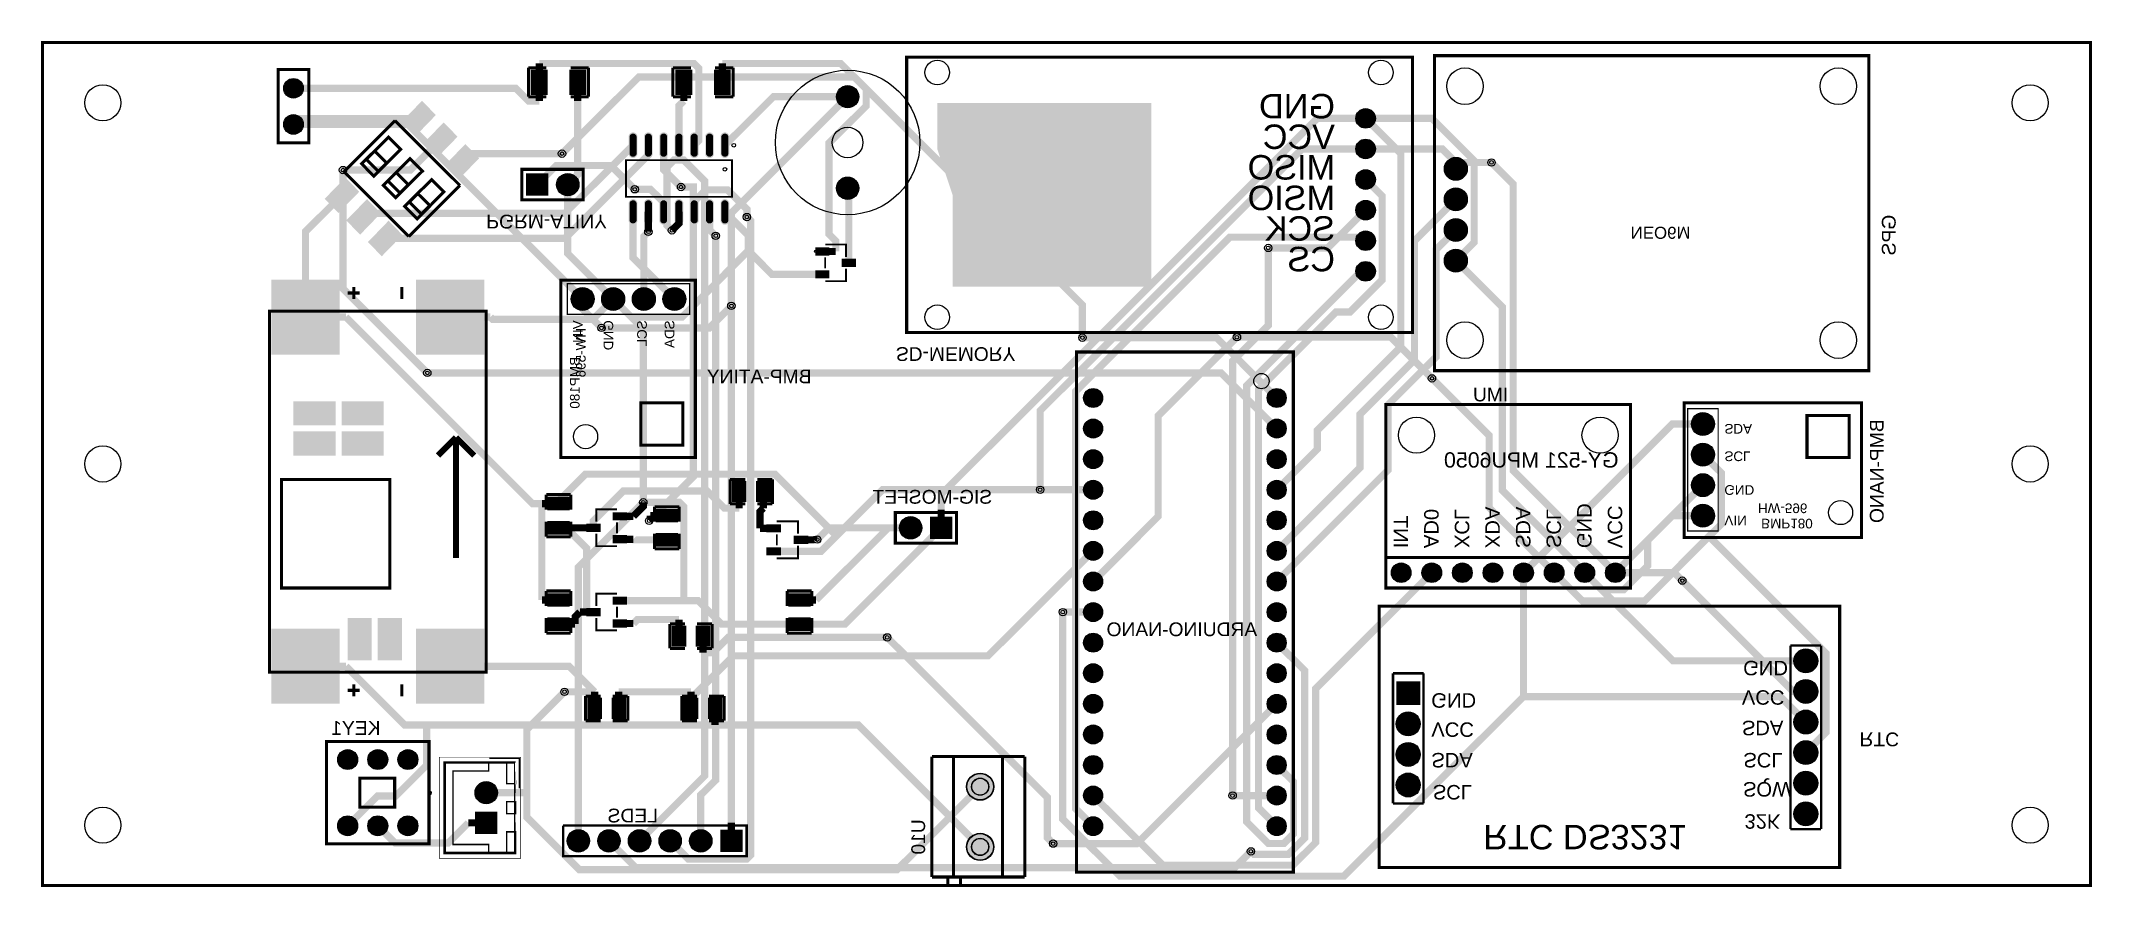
# Model space of a CAD drawing. Header units: millimetres. Extents: x 0 to 170, y 0 to 70.
import ezdxf

# ---------------------------------------------------------------- set-up
doc = ezdxf.new("R2010")
doc.units = ezdxf.units.MM
for name, color, linetype, true_color in [('BoardOutLine', 7, 'Continuous', 0xff00ff), ('BottomLayer', 7, 'Continuous', 0x0000ff), ('BottomSilkLayer', 7, 'Continuous', 0x66cc33), ('Document', 7, 'Continuous', 0xffffff), ('Hole', 7, 'Continuous', 0x222222), ('Mechanical', 7, 'Continuous', 0xf022f0), ('Multi-Layer', 7, 'Continuous', 0xc0c0c0), ('TopLayer', 7, 'Continuous', 0xff0000), ('TopPasteMaskLayer', 7, 'Continuous', 0x808080), ('TopSilkLayer', 7, 'Continuous', 0xffcc00), ('TopSolderMaskLayer', 7, 'Continuous', 0x800080)]:
    doc.layers.add(name, color=color, linetype=linetype, true_color=true_color)
doc.styles.get("Standard").update_dxf_attribs({"font": 'arial.ttf'})

msp = doc.modelspace()

# ---------------------------------------------------------------- texts
at = {"layer": 'BottomSilkLayer', "text_generation_flag": 2}
for s, height, p in [('GND', 2.032, (107.29, 63.7)), ('VCC', 2.032, (107.29, 61.16)), ('MISO', 2.032, (107.29, 58.62)), ('MSIO', 2.032, (107.29, 56.08)), ('SCK', 2.032, (107.29, 53.54)), ('CS', 2.032, (107.29, 51)), ('BMP-ATINY', 1.143, (63.83, 41.7)), ('IMU', 1.143, (121.67, 40.2)), ('GY-521 MPU6050', 1.27, (130.83, 34.7)), ('SIG-MOSFET', 1.143, (78.83, 31.7)), ('ARDUINO-NANO', 1.143, (100.83, 20.7)), ('KEY1', 1.143, (28.05, 12.5)), ('LEDS', 1.143, (51.08, 5.23))]:
    msp.add_text(s, height=height, dxfattribs=at).set_placement(p)
for s, height, rotation, p in [('PGRM-ATINY', 1.143, 180, (36.83, 55.7)), ('NEO6M', 1, 180, (131.83, 54.7)), ('GPS', 1.143, 90, (153.83, 55.7)), ('VIN', 0.8, 90, (44.83, 46.93)), ('HW-596', 0.8, 90, (45.08, 46.29)), ('GND', 0.8, 90, (47.37, 46.93)), ('SCL', 0.8, 90, (50.16, 46.93)), ('SDA', 0.8, 90, (52.45, 46.93)), ('SD-MEMORY', 1.143, 180, (70.83, 44.7)), ('BMP180', 0.8, 90, (44.58, 43.88)), ('SDA', 0.8, 180, (139.61, 38.32)), ('BMP-NANO', 1.143, 90, (152.83, 38.7)), ('SCL', 0.8, 180, (139.61, 36.04)), ('GND', 0.8, 180, (139.61, 33.24)), ('INT', 1.2, 270, (112.15, 28.01)), ('AD0', 1.2, 270, (114.69, 28.01)), ('XCL', 1.2, 270, (117.23, 28.01)), ('XDA', 1.2, 270, (119.77, 28.01)), ('SDA', 1.2, 270, (122.31, 28.01)), ('SCL', 1.2, 270, (124.85, 28.01)), ('GND', 1.2, 270, (127.39, 28.01)), ('VCC', 1.2, 270, (129.93, 28.01)), ('VIN', 0.8, 180, (139.61, 30.7)), ('HW-596', 0.8, 180, (142.4, 31.72)), ('BMP180', 0.8, 180, (142.66, 30.45)), ('GND', 1.199, 180, (141.17, 18.65)), ('GND', 1.199, 180, (115.28, 15.96)), ('VCC', 1.199, 180, (141.06, 16.21)), ('SDA', 1.199, 180, (141.06, 13.67)), ('VCC', 1.199, 180, (115.28, 13.54)), ('RTC', 1.143, 180, (150.83, 12.7)), ('SDA', 1.199, 180, (115.28, 11)), ('SCL', 1.199, 180, (141.18, 11)), ('SQW', 1.199, 180, (141.15, 8.58)), ('SCL', 1.199, 180, (115.4, 8.34)), ('U10', 1.143, 90, (73.26, 5.49)), ('32K', 1.199, 180, (141.28, 5.91)), ('RTC DS3231', 2.032, 180, (119.59, 5.03))]:
    msp.add_text(s, height=height, rotation=rotation, dxfattribs=at).set_placement(p)

# ---------------------------------------------------------------- hatches: boundary and pattern name
at = {"layer": 'BottomSilkLayer'}
msp.add_hatch(color=256, dxfattribs=at).paths.add_polyline_path([(74.27, 64.97), (74.27, 61.16), (75.54, 57.35), (75.54, 49.73), (92.05, 49.73), (92.05, 64.97)])
at = {"layer": 'Multi-Layer'}
for points in [[(20.07, 66.2, 1), (21.59, 66.2, 1)], [(65.93, 65.5, 1), (67.73, 65.5, 1)], [(20.07, 63.2, 1), (21.59, 63.2, 1)], [(109.07, 63.7, 1), (110.59, 63.7, 1)], [(109.07, 61.16, 1), (110.59, 61.16, 1)], [(116.42, 59.51, 1), (118.22, 59.51, 1)], [(40.16, 57.3), (41.96, 57.3), (41.96, 59.1), (40.16, 59.1)], [(42.7, 58.2, 1), (44.5, 58.2, 1)], [(65.93, 57.9, 1), (67.73, 57.9, 1)], [(109.07, 58.62, 1), (110.59, 58.62, 1)], [(109.07, 56.08, 1), (110.59, 56.08, 1)], [(116.42, 56.97, 1), (118.22, 56.97, 1)], [(116.42, 54.43, 1), (118.22, 54.43, 1)], [(109.07, 53.54, 1), (110.59, 53.54, 1)], [(116.42, 51.89, 1), (118.22, 51.89, 1)], [(109.07, 51, 1), (110.59, 51, 1)], [(43.93, 48.7, 1), (45.73, 48.7, 1)], [(46.47, 48.7, 1), (48.27, 48.7, 1)], [(49.01, 48.7, 1), (50.81, 48.7, 1)], [(51.55, 48.7, 1), (53.35, 48.7, 1)], [(86.45, 40.48, 1), (87.97, 40.48, 1)], [(101.69, 40.48, 1), (103.21, 40.48, 1)], [(136.93, 38.32, 1), (138.73, 38.32, 1)], [(86.45, 37.94, 1), (87.97, 37.94, 1)], [(101.69, 37.94, 1), (103.21, 37.94, 1)], [(86.45, 35.4, 1), (87.97, 35.4, 1)], [(101.69, 35.4, 1), (103.21, 35.4, 1)], [(136.93, 35.78, 1), (138.73, 35.78, 1)], [(136.93, 33.24, 1), (138.73, 33.24, 1)], [(86.45, 32.86, 1), (87.97, 32.86, 1)], [(101.69, 32.86, 1), (103.21, 32.86, 1)], [(86.45, 30.32, 1), (87.97, 30.32, 1)], [(101.69, 30.32, 1), (103.21, 30.32, 1)], [(136.93, 30.7, 1), (138.73, 30.7, 1)], [(71.16, 29.7, 1), (72.96, 29.7, 1)], [(75.5, 30.6), (73.7, 30.6), (73.7, 28.8), (75.5, 28.8)], [(86.45, 27.78, 1), (87.97, 27.78, 1)], [(101.69, 27.78, 1), (103.21, 27.78, 1)], [(86.45, 25.24, 1), (87.97, 25.24, 1)], [(101.69, 25.24, 1), (103.21, 25.24, 1)], [(112.02, 25.97, 1), (113.54, 25.97, 1)], [(114.56, 25.97, 1), (116.08, 25.97, 1)], [(117.1, 25.97, 1), (118.62, 25.97, 1)], [(119.64, 25.97, 1), (121.16, 25.97, 1)], [(122.18, 25.97, 1), (123.7, 25.97, 1)], [(124.72, 25.97, 1), (126.24, 25.97, 1)], [(127.26, 25.97, 1), (128.78, 25.97, 1)], [(129.8, 25.97, 1), (131.32, 25.97, 1)], [(86.45, 22.7, 1), (87.97, 22.7, 1)], [(101.69, 22.7, 1), (103.21, 22.7, 1)], [(86.45, 20.16, 1), (87.97, 20.16, 1)], [(101.69, 20.16, 1), (103.21, 20.16, 1)], [(145.43, 18.65, 1), (147.31, 18.65, 1)], [(86.45, 17.62, 1), (87.97, 17.62, 1)], [(101.69, 17.62, 1), (103.21, 17.62, 1)], [(145.43, 16.11, 1), (147.31, 16.11, 1)], [(86.45, 15.08, 1), (87.97, 15.08, 1)], [(101.69, 15.08, 1), (103.21, 15.08, 1)], [(112.43, 16.9), (112.43, 15.02), (114.31, 15.02), (114.31, 16.9)], [(112.43, 13.42, 1), (114.31, 13.42, 1)], [(145.43, 13.57, 1), (147.31, 13.57, 1)], [(86.45, 12.54, 1), (87.97, 12.54, 1)], [(101.69, 12.54, 1), (103.21, 12.54, 1)], [(145.43, 11.03, 1), (147.31, 11.03, 1)], [(24.53, 10.45, 1), (26.13, 10.45, 1)], [(27.03, 10.45, 1), (28.63, 10.45, 1)], [(29.53, 10.45, 1), (31.13, 10.45, 1)], [(86.45, 10, 1), (87.97, 10, 1)], [(101.69, 10, 1), (103.21, 10, 1)], [(112.43, 10.88, 1), (114.31, 10.88, 1)], [(35.96, 7.7, 1), (37.71, 7.7, 1)], [(76.73, 8.2, 1), (78.93, 8.2, 1)], [(112.43, 8.34, 1), (114.31, 8.34, 1)], [(145.43, 8.49, 1), (147.31, 8.49, 1)], [(86.45, 7.46, 1), (87.97, 7.46, 1)], [(101.69, 7.46, 1), (103.21, 7.46, 1)], [(145.43, 5.95, 1), (147.31, 5.95, 1)], [(24.53, 4.95, 1), (26.13, 4.95, 1)], [(27.03, 4.95, 1), (28.63, 4.95, 1)], [(29.53, 4.95, 1), (31.13, 4.95, 1)], [(37.71, 6.08), (37.71, 4.33), (35.96, 4.33), (35.96, 6.08)], [(86.45, 4.92, 1), (87.97, 4.92, 1)], [(101.69, 4.92, 1), (103.21, 4.92, 1)], [(43.58, 3.7, 1), (45.38, 3.7, 1)], [(46.12, 3.7, 1), (47.92, 3.7, 1)], [(48.66, 3.7, 1), (50.46, 3.7, 1)], [(51.2, 3.7, 1), (53, 3.7, 1)], [(53.74, 3.7, 1), (55.54, 3.7, 1)], [(58.08, 4.6), (56.28, 4.6), (56.28, 2.8), (58.08, 2.8)], [(76.73, 3.2, 1), (78.93, 3.2, 1)]]:
    msp.add_hatch(color=256, dxfattribs=at).paths.add_polyline_path(points)
at = {"layer": 'TopLayer'}
for points in [[(41.83, 65.75), (40.63, 65.75), (40.63, 67.65), (41.83, 67.65)], [(45.03, 65.75), (43.83, 65.75), (43.83, 67.65), (45.03, 67.65)], [(52.63, 67.65), (53.83, 67.65), (53.83, 65.75), (52.63, 65.75)], [(55.83, 67.65), (57.03, 67.65), (57.03, 65.75), (55.83, 65.75)], [(29.87, 63.41), (31.49, 65.03), (32.56, 63.95), (30.95, 62.33)], [(31.67, 61.62), (33.28, 63.23), (34.36, 62.16), (32.74, 60.54)], [(33.46, 59.82), (35.08, 61.44), (36.16, 60.36), (34.54, 58.74)], [(49.31, 60.74, -0.785398), (48.73, 60.74), (48.73, 62.21, -0.785398), (49.31, 62.21)], [(50.58, 60.74, -0.785398), (50, 60.74), (50, 62.21, -0.785398), (50.58, 62.21)], [(51.85, 60.74, -0.785398), (51.27, 60.74), (51.27, 62.21, -0.785398), (51.85, 62.21)], [(53.12, 60.74, -0.785398), (52.54, 60.74), (52.54, 62.21, -0.785398), (53.12, 62.21)], [(54.39, 60.74, -0.785398), (53.81, 60.74), (53.81, 62.21, -0.785398), (54.39, 62.21)], [(55.66, 60.74, -0.785398), (55.08, 60.74), (55.08, 62.21, -0.785398), (55.66, 62.21)], [(56.93, 60.74, -0.785398), (56.35, 60.74), (56.35, 62.21, -0.785398), (56.93, 62.21)], [(23.51, 57.05), (25.12, 58.67), (26.2, 57.59), (24.58, 55.97)], [(25.3, 55.25), (26.92, 56.87), (28, 55.79), (26.38, 54.17)], [(49.31, 55.2, -0.785398), (48.73, 55.2), (48.73, 56.67, -0.785398), (49.31, 56.67)], [(50.58, 55.2, -0.785398), (50, 55.2), (50, 56.67, -0.785398), (50.58, 56.67)], [(51.85, 55.2, -0.785398), (51.27, 55.2), (51.27, 56.67, -0.785398), (51.85, 56.67)], [(53.12, 55.2, -0.785398), (52.54, 55.2), (52.54, 56.67, -0.785398), (53.12, 56.67)], [(54.39, 55.2, -0.785398), (53.81, 55.2), (53.81, 56.67, -0.785398), (54.39, 56.67)], [(55.66, 55.2, -0.785398), (55.08, 55.2), (55.08, 56.67, -0.785398), (55.66, 56.67)], [(56.93, 55.2, -0.785398), (56.35, 55.2), (56.35, 56.67, -0.785398), (56.93, 56.67)], [(27.1, 53.46), (28.71, 55.07), (29.79, 54), (28.18, 52.38)], [(64.21, 52.92), (64.21, 52.39), (65.25, 52.39), (65.25, 52.92)], [(66.41, 51.97), (66.41, 51.44), (67.45, 51.44), (67.45, 51.97)], [(19.08, 44.2), (19.08, 50.2), (24.58, 50.2), (24.58, 44.2)], [(31.08, 44.2), (31.08, 50.2), (36.58, 50.2), (36.58, 44.2)], [(64.21, 51.02), (64.21, 50.49), (65.25, 50.49), (65.25, 51.02)], [(58.33, 31.93), (57.33, 31.93), (57.33, 33.48), (58.33, 33.48)], [(60.33, 31.93), (59.33, 31.93), (59.33, 33.48), (60.33, 33.48)], [(42.06, 31.2), (42.06, 32.2), (43.61, 32.2), (43.61, 31.2)], [(48.45, 30.39), (48.45, 30.92), (47.41, 30.92), (47.41, 30.39)], [(52.61, 31.2), (52.61, 30.2), (51.06, 30.2), (51.06, 31.2)], [(42.06, 29.2), (42.06, 30.2), (43.61, 30.2), (43.61, 29.2)], [(46.25, 29.44), (46.25, 29.97), (45.21, 29.97), (45.21, 29.44)], [(48.45, 28.49), (48.45, 29.02), (47.41, 29.02), (47.41, 28.49)], [(52.61, 29.2), (52.61, 28.2), (51.06, 28.2), (51.06, 29.2)], [(60.16, 29.92), (60.16, 29.39), (61.23, 29.39), (61.23, 29.92)], [(62.43, 28.97), (62.43, 28.44), (63.5, 28.44), (63.5, 28.97)], [(60.16, 28.02), (60.16, 27.49), (61.23, 27.49), (61.23, 28.02)], [(42.06, 23.2), (42.06, 24.2), (43.61, 24.2), (43.61, 23.2)], [(48.45, 23.39), (48.45, 23.92), (47.41, 23.92), (47.41, 23.39)], [(62.06, 23.2), (62.06, 24.2), (63.61, 24.2), (63.61, 23.2)], [(42.06, 21.2), (42.06, 22.2), (43.61, 22.2), (43.61, 21.2)], [(46.25, 22.44), (46.25, 22.97), (45.21, 22.97), (45.21, 22.44)], [(62.06, 21.2), (62.06, 22.2), (63.61, 22.2), (63.61, 21.2)], [(19.08, 15.2), (19.08, 21.2), (24.58, 21.2), (24.58, 15.2)], [(31.08, 15.2), (31.08, 21.2), (36.58, 21.2), (36.58, 15.2)], [(48.45, 21.49), (48.45, 22.02), (47.41, 22.02), (47.41, 21.49)], [(53.33, 19.93), (52.33, 19.93), (52.33, 21.48), (53.33, 21.48)], [(55.33, 19.93), (54.33, 19.93), (54.33, 21.48), (55.33, 21.48)], [(45.33, 15.48), (46.33, 15.48), (46.33, 13.93), (45.33, 13.93)], [(47.33, 15.48), (48.33, 15.48), (48.33, 13.93), (47.33, 13.93)], [(53.33, 15.48), (54.33, 15.48), (54.33, 13.93), (53.33, 13.93)], [(55.33, 15.48), (56.33, 15.48), (56.33, 13.93), (55.33, 13.93)]]:
    msp.add_hatch(color=256, dxfattribs=at).paths.add_polyline_path(points)
at = {"layer": 'TopPasteMaskLayer'}
for points in [[(20.07, 66.2, 1), (21.59, 66.2, 1)], [(41.83, 65.75), (40.63, 65.75), (40.63, 67.65), (41.83, 67.65)], [(45.03, 65.75), (43.83, 65.75), (43.83, 67.65), (45.03, 67.65)], [(52.63, 67.65), (53.83, 67.65), (53.83, 65.75), (52.63, 65.75)], [(55.83, 67.65), (57.03, 67.65), (57.03, 65.75), (55.83, 65.75)], [(65.93, 65.5, 1), (67.73, 65.5, 1)], [(29.87, 63.41), (31.49, 65.03), (32.56, 63.95), (30.95, 62.33)], [(20.07, 63.2, 1), (21.59, 63.2, 1)], [(31.67, 61.62), (33.28, 63.23), (34.36, 62.16), (32.74, 60.54)], [(109.07, 63.7, 1), (110.59, 63.7, 1)], [(33.46, 59.82), (35.08, 61.44), (36.16, 60.36), (34.54, 58.74)], [(49.31, 60.74, -0.785398), (48.73, 60.74), (48.73, 62.21, -0.785398), (49.31, 62.21)], [(50.58, 60.74, -0.785398), (50, 60.74), (50, 62.21, -0.785398), (50.58, 62.21)], [(51.85, 60.74, -0.785398), (51.27, 60.74), (51.27, 62.21, -0.785398), (51.85, 62.21)], [(53.12, 60.74, -0.785398), (52.54, 60.74), (52.54, 62.21, -0.785398), (53.12, 62.21)], [(54.39, 60.74, -0.785398), (53.81, 60.74), (53.81, 62.21, -0.785398), (54.39, 62.21)], [(55.66, 60.74, -0.785398), (55.08, 60.74), (55.08, 62.21, -0.785398), (55.66, 62.21)], [(56.93, 60.74, -0.785398), (56.35, 60.74), (56.35, 62.21, -0.785398), (56.93, 62.21)], [(109.07, 61.16, 1), (110.59, 61.16, 1)], [(116.42, 59.51, 1), (118.22, 59.51, 1)], [(23.51, 57.05), (25.12, 58.67), (26.2, 57.59), (24.58, 55.97)], [(40.16, 57.3), (41.96, 57.3), (41.96, 59.1), (40.16, 59.1)], [(42.7, 58.2, 1), (44.5, 58.2, 1)], [(65.93, 57.9, 1), (67.73, 57.9, 1)], [(109.07, 58.62, 1), (110.59, 58.62, 1)], [(25.3, 55.25), (26.92, 56.87), (28, 55.79), (26.38, 54.17)], [(49.31, 55.2, -0.785398), (48.73, 55.2), (48.73, 56.67, -0.785398), (49.31, 56.67)], [(50.58, 55.2, -0.785398), (50, 55.2), (50, 56.67, -0.785398), (50.58, 56.67)], [(51.85, 55.2, -0.785398), (51.27, 55.2), (51.27, 56.67, -0.785398), (51.85, 56.67)], [(53.12, 55.2, -0.785398), (52.54, 55.2), (52.54, 56.67, -0.785398), (53.12, 56.67)], [(54.39, 55.2, -0.785398), (53.81, 55.2), (53.81, 56.67, -0.785398), (54.39, 56.67)], [(55.66, 55.2, -0.785398), (55.08, 55.2), (55.08, 56.67, -0.785398), (55.66, 56.67)], [(56.93, 55.2, -0.785398), (56.35, 55.2), (56.35, 56.67, -0.785398), (56.93, 56.67)], [(109.07, 56.08, 1), (110.59, 56.08, 1)], [(116.42, 56.97, 1), (118.22, 56.97, 1)], [(27.1, 53.46), (28.71, 55.07), (29.79, 54), (28.18, 52.38)], [(116.42, 54.43, 1), (118.22, 54.43, 1)], [(64.21, 52.92), (64.21, 52.39), (65.25, 52.39), (65.25, 52.92)], [(109.07, 53.54, 1), (110.59, 53.54, 1)], [(116.42, 51.89, 1), (118.22, 51.89, 1)], [(66.41, 51.97), (66.41, 51.44), (67.45, 51.44), (67.45, 51.97)], [(109.07, 51, 1), (110.59, 51, 1)], [(19.08, 44.2), (19.08, 50.2), (24.58, 50.2), (24.58, 44.2)], [(31.08, 44.2), (31.08, 50.2), (36.58, 50.2), (36.58, 44.2)], [(43.93, 48.7, 1), (45.73, 48.7, 1)], [(46.47, 48.7, 1), (48.27, 48.7, 1)], [(49.01, 48.7, 1), (50.81, 48.7, 1)], [(51.55, 48.7, 1), (53.35, 48.7, 1)], [(64.21, 51.02), (64.21, 50.49), (65.25, 50.49), (65.25, 51.02)], [(86.45, 40.48, 1), (87.97, 40.48, 1)], [(101.69, 40.48, 1), (103.21, 40.48, 1)], [(136.93, 38.32, 1), (138.73, 38.32, 1)], [(86.45, 37.94, 1), (87.97, 37.94, 1)], [(101.69, 37.94, 1), (103.21, 37.94, 1)], [(86.45, 35.4, 1), (87.97, 35.4, 1)], [(101.69, 35.4, 1), (103.21, 35.4, 1)], [(136.93, 35.78, 1), (138.73, 35.78, 1)], [(136.93, 33.24, 1), (138.73, 33.24, 1)], [(58.33, 31.93), (57.33, 31.93), (57.33, 33.48), (58.33, 33.48)], [(60.33, 31.93), (59.33, 31.93), (59.33, 33.48), (60.33, 33.48)], [(86.45, 32.86, 1), (87.97, 32.86, 1)], [(101.69, 32.86, 1), (103.21, 32.86, 1)], [(42.06, 31.2), (42.06, 32.2), (43.61, 32.2), (43.61, 31.2)], [(48.45, 30.39), (48.45, 30.92), (47.41, 30.92), (47.41, 30.39)], [(52.61, 31.2), (52.61, 30.2), (51.06, 30.2), (51.06, 31.2)], [(86.45, 30.32, 1), (87.97, 30.32, 1)], [(101.69, 30.32, 1), (103.21, 30.32, 1)], [(136.93, 30.7, 1), (138.73, 30.7, 1)], [(42.06, 29.2), (42.06, 30.2), (43.61, 30.2), (43.61, 29.2)], [(46.25, 29.44), (46.25, 29.97), (45.21, 29.97), (45.21, 29.44)], [(48.45, 28.49), (48.45, 29.02), (47.41, 29.02), (47.41, 28.49)], [(52.61, 29.2), (52.61, 28.2), (51.06, 28.2), (51.06, 29.2)], [(60.16, 29.92), (60.16, 29.39), (61.23, 29.39), (61.23, 29.92)], [(62.43, 28.97), (62.43, 28.44), (63.5, 28.44), (63.5, 28.97)], [(71.16, 29.7, 1), (72.96, 29.7, 1)], [(75.5, 30.6), (73.7, 30.6), (73.7, 28.8), (75.5, 28.8)], [(60.16, 28.02), (60.16, 27.49), (61.23, 27.49), (61.23, 28.02)], [(86.45, 27.78, 1), (87.97, 27.78, 1)], [(101.69, 27.78, 1), (103.21, 27.78, 1)], [(86.45, 25.24, 1), (87.97, 25.24, 1)], [(101.69, 25.24, 1), (103.21, 25.24, 1)], [(112.02, 25.97, 1), (113.54, 25.97, 1)], [(114.56, 25.97, 1), (116.08, 25.97, 1)], [(117.1, 25.97, 1), (118.62, 25.97, 1)], [(119.64, 25.97, 1), (121.16, 25.97, 1)], [(122.18, 25.97, 1), (123.7, 25.97, 1)], [(124.72, 25.97, 1), (126.24, 25.97, 1)], [(127.26, 25.97, 1), (128.78, 25.97, 1)], [(129.8, 25.97, 1), (131.32, 25.97, 1)], [(42.06, 23.2), (42.06, 24.2), (43.61, 24.2), (43.61, 23.2)], [(48.45, 23.39), (48.45, 23.92), (47.41, 23.92), (47.41, 23.39)], [(62.06, 23.2), (62.06, 24.2), (63.61, 24.2), (63.61, 23.2)], [(42.06, 21.2), (42.06, 22.2), (43.61, 22.2), (43.61, 21.2)], [(46.25, 22.44), (46.25, 22.97), (45.21, 22.97), (45.21, 22.44)], [(62.06, 21.2), (62.06, 22.2), (63.61, 22.2), (63.61, 21.2)], [(86.45, 22.7, 1), (87.97, 22.7, 1)], [(101.69, 22.7, 1), (103.21, 22.7, 1)], [(19.08, 15.2), (19.08, 21.2), (24.58, 21.2), (24.58, 15.2)], [(31.08, 15.2), (31.08, 21.2), (36.58, 21.2), (36.58, 15.2)], [(48.45, 21.49), (48.45, 22.02), (47.41, 22.02), (47.41, 21.49)], [(53.33, 19.93), (52.33, 19.93), (52.33, 21.48), (53.33, 21.48)], [(55.33, 19.93), (54.33, 19.93), (54.33, 21.48), (55.33, 21.48)], [(86.45, 20.16, 1), (87.97, 20.16, 1)], [(101.69, 20.16, 1), (103.21, 20.16, 1)], [(145.43, 18.65, 1), (147.31, 18.65, 1)], [(86.45, 17.62, 1), (87.97, 17.62, 1)], [(101.69, 17.62, 1), (103.21, 17.62, 1)], [(145.43, 16.11, 1), (147.31, 16.11, 1)], [(45.33, 15.48), (46.33, 15.48), (46.33, 13.93), (45.33, 13.93)], [(47.33, 15.48), (48.33, 15.48), (48.33, 13.93), (47.33, 13.93)], [(53.33, 15.48), (54.33, 15.48), (54.33, 13.93), (53.33, 13.93)], [(55.33, 15.48), (56.33, 15.48), (56.33, 13.93), (55.33, 13.93)], [(86.45, 15.08, 1), (87.97, 15.08, 1)], [(101.69, 15.08, 1), (103.21, 15.08, 1)], [(112.43, 16.9), (112.43, 15.02), (114.31, 15.02), (114.31, 16.9)], [(112.43, 13.42, 1), (114.31, 13.42, 1)], [(145.43, 13.57, 1), (147.31, 13.57, 1)], [(86.45, 12.54, 1), (87.97, 12.54, 1)], [(101.69, 12.54, 1), (103.21, 12.54, 1)], [(145.43, 11.03, 1), (147.31, 11.03, 1)], [(24.53, 10.45, 1), (26.13, 10.45, 1)], [(27.03, 10.45, 1), (28.63, 10.45, 1)], [(29.53, 10.45, 1), (31.13, 10.45, 1)], [(86.45, 10, 1), (87.97, 10, 1)], [(101.69, 10, 1), (103.21, 10, 1)], [(112.43, 10.88, 1), (114.31, 10.88, 1)], [(35.96, 7.7, 1), (37.71, 7.7, 1)], [(76.73, 8.2, 1), (78.93, 8.2, 1)], [(112.43, 8.34, 1), (114.31, 8.34, 1)], [(145.43, 8.49, 1), (147.31, 8.49, 1)], [(86.45, 7.46, 1), (87.97, 7.46, 1)], [(101.69, 7.46, 1), (103.21, 7.46, 1)], [(145.43, 5.95, 1), (147.31, 5.95, 1)], [(24.53, 4.95, 1), (26.13, 4.95, 1)], [(27.03, 4.95, 1), (28.63, 4.95, 1)], [(29.53, 4.95, 1), (31.13, 4.95, 1)], [(37.71, 6.08), (37.71, 4.33), (35.96, 4.33), (35.96, 6.08)], [(86.45, 4.92, 1), (87.97, 4.92, 1)], [(101.69, 4.92, 1), (103.21, 4.92, 1)], [(43.58, 3.7, 1), (45.38, 3.7, 1)], [(46.12, 3.7, 1), (47.92, 3.7, 1)], [(48.66, 3.7, 1), (50.46, 3.7, 1)], [(51.2, 3.7, 1), (53, 3.7, 1)], [(53.74, 3.7, 1), (55.54, 3.7, 1)], [(58.08, 4.6), (56.28, 4.6), (56.28, 2.8), (58.08, 2.8)], [(76.73, 3.2, 1), (78.93, 3.2, 1)]]:
    msp.add_hatch(color=256, dxfattribs=at).paths.add_polyline_path(points)
at = {"layer": 'TopSilkLayer'}
for points in [[(20.83, 38.2), (20.83, 40.2), (24.33, 40.2), (24.33, 38.2)], [(24.83, 38.2), (24.83, 40.2), (28.33, 40.2), (28.33, 38.2)], [(20.83, 35.7), (20.83, 37.7), (24.33, 37.7), (24.33, 35.7)], [(24.83, 35.7), (24.83, 37.7), (28.33, 37.7), (28.33, 35.7)], [(25.33, 18.7), (25.33, 22.2), (27.33, 22.2), (27.33, 18.7)], [(27.83, 18.7), (27.83, 22.2), (29.83, 22.2), (29.83, 18.7)]]:
    msp.add_hatch(color=256, dxfattribs=at).paths.add_polyline_path(points)
at = {"layer": 'TopSolderMaskLayer'}
for points in [[(20.02, 66.2, 1), (21.64, 66.2, 1)], [(41.93, 65.65), (40.53, 65.65), (40.53, 67.75), (41.93, 67.75)], [(45.13, 65.65), (43.73, 65.65), (43.73, 67.75), (45.13, 67.75)], [(52.53, 67.75), (53.93, 67.75), (53.93, 65.65), (52.53, 65.65)], [(55.73, 67.75), (57.13, 67.75), (57.13, 65.65), (55.73, 65.65)], [(65.91, 65.5, 1), (67.76, 65.5, 1)], [(29.78, 63.39), (31.5, 65.16), (32.65, 63.98), (30.93, 62.2)], [(20.02, 63.2, 1), (21.64, 63.2, 1)], [(31.58, 61.59), (33.3, 63.37), (34.45, 62.18), (32.73, 60.41)], [(109.02, 63.7, 1), (110.64, 63.7, 1)], [(33.37, 59.79), (35.1, 61.57), (36.24, 60.39), (34.52, 58.61)], [(49.38, 60.69, -0.785398), (48.66, 60.69), (48.66, 62.26, -0.785398), (49.38, 62.26)], [(50.65, 60.69, -0.785398), (49.93, 60.69), (49.93, 62.26, -0.785398), (50.65, 62.26)], [(51.92, 60.69, -0.785398), (51.2, 60.69), (51.2, 62.26, -0.785398), (51.92, 62.26)], [(53.19, 60.69, -0.785398), (52.47, 60.69), (52.47, 62.26, -0.785398), (53.19, 62.26)], [(54.46, 60.69, -0.785398), (53.74, 60.69), (53.74, 62.26, -0.785398), (54.46, 62.26)], [(55.73, 60.69, -0.785398), (55.01, 60.69), (55.01, 62.26, -0.785398), (55.73, 62.26)], [(57, 60.69, -0.785398), (56.28, 60.69), (56.28, 62.26, -0.785398), (57, 62.26)], [(109.02, 61.16, 1), (110.64, 61.16, 1)], [(116.37, 59.51, 1), (118.27, 59.51, 1)], [(23.42, 57.02), (25.14, 58.8), (26.29, 57.61), (24.57, 55.84)], [(40.14, 57.28), (41.99, 57.28), (41.99, 59.13), (40.14, 59.13)], [(42.68, 58.2, 1), (44.53, 58.2, 1)], [(65.91, 57.9, 1), (67.76, 57.9, 1)], [(109.02, 58.62, 1), (110.64, 58.62, 1)], [(116.37, 56.97, 1), (118.27, 56.97, 1)], [(25.21, 55.23), (26.94, 57), (28.08, 55.82), (26.36, 54.04)], [(49.38, 55.15, -0.785398), (48.66, 55.15), (48.66, 56.72, -0.785398), (49.38, 56.72)], [(50.65, 55.15, -0.785398), (49.93, 55.15), (49.93, 56.72, -0.785398), (50.65, 56.72)], [(51.92, 55.15, -0.785398), (51.2, 55.15), (51.2, 56.72, -0.785398), (51.92, 56.72)], [(53.19, 55.15, -0.785398), (52.47, 55.15), (52.47, 56.72, -0.785398), (53.19, 56.72)], [(54.46, 55.15, -0.785398), (53.74, 55.15), (53.74, 56.72, -0.785398), (54.46, 56.72)], [(55.73, 55.15, -0.785398), (55.01, 55.15), (55.01, 56.72, -0.785398), (55.73, 56.72)], [(57, 55.15, -0.785398), (56.28, 55.15), (56.28, 56.72, -0.785398), (57, 56.72)], [(109.02, 56.08, 1), (110.64, 56.08, 1)], [(27.01, 53.43), (28.73, 55.21), (29.88, 54.02), (28.16, 52.25)], [(116.37, 54.43, 1), (118.27, 54.43, 1)], [(64.14, 52.99), (64.14, 52.31), (65.32, 52.31), (65.32, 52.99)], [(109.02, 53.54, 1), (110.64, 53.54, 1)], [(116.37, 51.89, 1), (118.27, 51.89, 1)], [(64.14, 51.09), (64.14, 50.41), (65.32, 50.41), (65.32, 51.09)], [(66.34, 52.04), (66.34, 51.36), (67.53, 51.36), (67.53, 52.04)], [(109.02, 51, 1), (110.64, 51, 1)], [(18.99, 44.09), (18.99, 50.31), (24.67, 50.31), (24.67, 44.09)], [(30.99, 44.09), (30.99, 50.31), (36.67, 50.31), (36.67, 44.09)], [(43.88, 48.7, 1), (45.78, 48.7, 1)], [(46.42, 48.7, 1), (48.32, 48.7, 1)], [(48.96, 48.7, 1), (50.86, 48.7, 1)], [(51.5, 48.7, 1), (53.4, 48.7, 1)], [(86.42, 40.48, 1), (88, 40.48, 1)], [(101.66, 40.48, 1), (103.24, 40.48, 1)], [(136.88, 38.32, 1), (138.78, 38.32, 1)], [(86.42, 37.94, 1), (88, 37.94, 1)], [(101.66, 37.94, 1), (103.24, 37.94, 1)], [(86.42, 35.4, 1), (88, 35.4, 1)], [(101.66, 35.4, 1), (103.24, 35.4, 1)], [(136.88, 35.78, 1), (138.78, 35.78, 1)], [(136.88, 33.24, 1), (138.78, 33.24, 1)], [(58.43, 31.83), (57.23, 31.83), (57.23, 33.58), (58.43, 33.58)], [(60.43, 31.83), (59.23, 31.83), (59.23, 33.58), (60.43, 33.58)], [(86.42, 32.86, 1), (88, 32.86, 1)], [(101.66, 32.86, 1), (103.24, 32.86, 1)], [(41.9, 31.14), (41.9, 32.27), (43.76, 32.27), (43.76, 31.14)], [(48.53, 30.31), (48.53, 30.99), (47.34, 30.99), (47.34, 30.31)], [(52.76, 31.27), (52.76, 30.14), (50.9, 30.14), (50.9, 31.27)], [(86.42, 30.32, 1), (88, 30.32, 1)], [(101.66, 30.32, 1), (103.24, 30.32, 1)], [(136.88, 30.7, 1), (138.78, 30.7, 1)], [(41.9, 29.14), (41.9, 30.27), (43.76, 30.27), (43.76, 29.14)], [(46.32, 29.36), (46.32, 30.04), (45.14, 30.04), (45.14, 29.36)], [(48.53, 28.41), (48.53, 29.09), (47.34, 29.09), (47.34, 28.41)], [(52.76, 29.27), (52.76, 28.14), (50.9, 28.14), (50.9, 29.27)], [(60.09, 29.99), (60.09, 29.31), (61.31, 29.31), (61.31, 29.99)], [(62.36, 29.04), (62.36, 28.36), (63.58, 28.36), (63.58, 29.04)], [(71.14, 29.7, 1), (72.99, 29.7, 1)], [(75.53, 30.63), (73.68, 30.63), (73.68, 28.78), (75.53, 28.78)], [(60.09, 28.09), (60.09, 27.41), (61.31, 27.41), (61.31, 28.09)], [(86.42, 27.78, 1), (88, 27.78, 1)], [(101.66, 27.78, 1), (103.24, 27.78, 1)], [(86.42, 25.24, 1), (88, 25.24, 1)], [(101.66, 25.24, 1), (103.24, 25.24, 1)], [(111.97, 25.97, 1), (113.59, 25.97, 1)], [(114.51, 25.97, 1), (116.13, 25.97, 1)], [(117.05, 25.97, 1), (118.67, 25.97, 1)], [(119.59, 25.97, 1), (121.21, 25.97, 1)], [(122.13, 25.97, 1), (123.75, 25.97, 1)], [(124.67, 25.97, 1), (126.29, 25.97, 1)], [(127.21, 25.97, 1), (128.83, 25.97, 1)], [(129.75, 25.97, 1), (131.37, 25.97, 1)], [(41.9, 23.14), (41.9, 24.27), (43.76, 24.27), (43.76, 23.14)], [(48.53, 23.31), (48.53, 23.99), (47.34, 23.99), (47.34, 23.31)], [(61.9, 23.14), (61.9, 24.27), (63.76, 24.27), (63.76, 23.14)], [(41.9, 21.14), (41.9, 22.27), (43.76, 22.27), (43.76, 21.14)], [(46.32, 22.36), (46.32, 23.04), (45.14, 23.04), (45.14, 22.36)], [(61.9, 21.14), (61.9, 22.27), (63.76, 22.27), (63.76, 21.14)], [(86.42, 22.7, 1), (88, 22.7, 1)], [(101.66, 22.7, 1), (103.24, 22.7, 1)], [(18.99, 15.09), (18.99, 21.31), (24.67, 21.31), (24.67, 15.09)], [(30.99, 15.09), (30.99, 21.31), (36.67, 21.31), (36.67, 15.09)], [(48.53, 21.41), (48.53, 22.09), (47.34, 22.09), (47.34, 21.41)], [(53.43, 19.83), (52.23, 19.83), (52.23, 21.58), (53.43, 21.58)], [(55.43, 19.83), (54.23, 19.83), (54.23, 21.58), (55.43, 21.58)], [(86.42, 20.16, 1), (88, 20.16, 1)], [(101.66, 20.16, 1), (103.24, 20.16, 1)], [(145.38, 18.65, 1), (147.36, 18.65, 1)], [(86.42, 17.62, 1), (88, 17.62, 1)], [(101.66, 17.62, 1), (103.24, 17.62, 1)], [(145.38, 16.11, 1), (147.36, 16.11, 1)], [(45.23, 15.58), (46.43, 15.58), (46.43, 13.83), (45.23, 13.83)], [(47.23, 15.58), (48.43, 15.58), (48.43, 13.83), (47.23, 13.83)], [(53.23, 15.58), (54.43, 15.58), (54.43, 13.83), (53.23, 13.83)], [(55.23, 15.58), (56.43, 15.58), (56.43, 13.83), (55.23, 13.83)], [(86.42, 15.08, 1), (88, 15.08, 1)], [(101.66, 15.08, 1), (103.24, 15.08, 1)], [(112.38, 16.95), (112.38, 14.97), (114.36, 14.97), (114.36, 16.95)], [(112.38, 13.42, 1), (114.36, 13.42, 1)], [(145.38, 13.57, 1), (147.36, 13.57, 1)], [(86.42, 12.54, 1), (88, 12.54, 1)], [(101.66, 12.54, 1), (103.24, 12.54, 1)], [(145.38, 11.03, 1), (147.36, 11.03, 1)], [(24.51, 10.45, 1), (26.16, 10.45, 1)], [(27.01, 10.45, 1), (28.66, 10.45, 1)], [(29.5, 10.45, 1), (31.16, 10.45, 1)], [(86.42, 10, 1), (88, 10, 1)], [(101.66, 10, 1), (103.24, 10, 1)], [(112.38, 10.88, 1), (114.36, 10.88, 1)], [(35.9, 7.7, 1), (37.76, 7.7, 1)], [(76.71, 8.2, 1), (78.96, 8.2, 1)], [(112.38, 8.34, 1), (114.36, 8.34, 1)], [(145.38, 8.49, 1), (147.36, 8.49, 1)], [(86.42, 7.46, 1), (88, 7.46, 1)], [(101.66, 7.46, 1), (103.24, 7.46, 1)], [(145.38, 5.95, 1), (147.36, 5.95, 1)], [(24.51, 4.95, 1), (26.16, 4.95, 1)], [(27.01, 4.95, 1), (28.66, 4.95, 1)], [(29.5, 4.95, 1), (31.16, 4.95, 1)], [(37.76, 6.13), (37.76, 4.28), (35.9, 4.28), (35.9, 6.13)], [(86.42, 4.92, 1), (88, 4.92, 1)], [(101.66, 4.92, 1), (103.24, 4.92, 1)], [(43.56, 3.7, 1), (45.41, 3.7, 1)], [(46.1, 3.7, 1), (47.95, 3.7, 1)], [(48.64, 3.7, 1), (50.49, 3.7, 1)], [(51.18, 3.7, 1), (53.03, 3.7, 1)], [(53.72, 3.7, 1), (55.57, 3.7, 1)], [(58.11, 4.63), (56.26, 4.63), (56.26, 2.78), (58.11, 2.78)], [(76.71, 3.2, 1), (78.96, 3.2, 1)]]:
    msp.add_hatch(color=256, dxfattribs=at).paths.add_polyline_path(points)

# ---------------------------------------------------------------- linework, layer by layer
at = {"layer": 'BoardOutLine', "const_width": 0.254}
for points in [[(130, 70), (170, 70), (170, 35), (170, 0), (0, 0), (0, 70), (18, 70)], [(18, 70), (130, 70)]]:
    msp.add_lwpolyline(points, dxfattribs=at)
at = {"layer": 'BottomLayer', "const_width": 0.6}
for points in [[(43.12, 60.77), (49.49, 67.13), (67.4, 67.13), (86.32, 48.21), (86.32, 45.49)], [(57.18, 48.13), (57.18, 55.85), (66.83, 65.5)], [(44.83, 48.7), (30.33, 63.2), (20.83, 63.2)], [(109.83, 63.7), (105.82, 63.7), (74.6, 32.48), (74.6, 31.21)], [(102.45, 32.86), (105.82, 36.23), (105.82, 37.79), (112.75, 44.73), (112.75, 60.78), (109.83, 63.7)], [(117.32, 51.89), (118.84, 53.41), (118.84, 60.19), (115.33, 63.7), (109.83, 63.7)], [(109.83, 61.16), (104.56, 61.16), (82.81, 39.42), (82.81, 32.86)], [(31.94, 42.56), (24.94, 49.56), (24.94, 59.41)], [(41.06, 58.2), (42.65, 59.79), (47.18, 59.79), (49.16, 57.81)], [(52.25, 54.4), (51.84, 54.81), (51.84, 59.67), (52.41, 60.24), (53.23, 60.24), (54.97, 58.5), (54.97, 9.11), (49.56, 3.7)], [(130.56, 25.97), (122.08, 34.45), (122.08, 58.23), (120.28, 60.04)], [(43.6, 58.2), (43.6, 52.47), (47.37, 48.7)], [(53, 58), (54.02, 58), (54.02, 58), (54.02, 33.94), (50.36, 30.28)], [(109.83, 58.62), (111.2, 57.26), (111.2, 50.28), (108.53, 47.62), (107.37, 47.62), (100.94, 41.18), (100.94, 6.44), (102.45, 4.92)], [(102.45, 27.78), (109.36, 34.69), (109.36, 39.12), (113.89, 43.65), (113.89, 53.54), (117.32, 56.97)], [(49.91, 48.7), (49.91, 53.9), (50.29, 54.28)], [(52.1, 3.7), (53.6, 2.2), (58.47, 2.2), (58.79, 2.53), (58.79, 55.19), (58.47, 55.51)], [(117.32, 54.43), (115.69, 52.81), (115.69, 43.91), (111.68, 39.9), (111.68, 34.48), (102.45, 25.24)], [(54.64, 3.7), (54.64, 7.51), (55.88, 8.74), (55.88, 53.95)], [(109.83, 53.54), (109.53, 53.84), (98.57, 53.84), (85.77, 41.05), (85.77, 6.36), (87.21, 4.92)], [(101.75, 52.94), (101.75, 46.51), (98.79, 43.55), (98.79, 7.46)], [(109.83, 51), (109.45, 51), (99.95, 41.5), (99.95, 5.29), (101.76, 3.48), (103.04, 3.48), (103.84, 4.28), (103.84, 8.62), (102.45, 10)], [(128.02, 25.97), (121.18, 32.81), (121.18, 48.03), (117.32, 51.89)], [(44.83, 48.7), (44.83, 47.86), (46.4, 46.3)], [(47.37, 48.7), (49.87, 46.2), (49.87, 31.82)], [(57.18, 5.21), (57.18, 48.13)], [(87.21, 25.24), (92.61, 30.65), (92.61, 39), (99.15, 45.53)], [(125.48, 25.97), (120.09, 31.37), (120.09, 37.37), (115.34, 42.11)], [(138.34, 28.99), (139.36, 30), (139.36, 34.26), (137.83, 35.78)], [(128.02, 25.97), (129.45, 24.55), (131.25, 24.55), (133.25, 26.55), (133.25, 28.67), (137.83, 33.24)], [(44.48, 3.7), (44.48, 26.43), (49.87, 31.82)], [(74.6, 29.7), (74.6, 31.21)], [(72.06, 29.7), (65.29, 29.7), (64.31, 28.72)], [(125.48, 25.97), (126.29, 25.16), (126.29, 25.16), (127.84, 23.62), (132.98, 23.62), (138.34, 28.99)], [(138.34, 28.99), (148.04, 19.29), (148.04, 12.7), (146.37, 11.03)], [(87.21, 7.46), (93, 1.68), (103.79, 1.68), (105.68, 3.56), (105.68, 16.33), (115.32, 25.97)], [(122.94, 25.97), (122.94, 15.68)], [(146.37, 16.11), (145.32, 16.11), (136.12, 25.31)], [(122.94, 15.68), (108.02, 0.77), (89.44, 0.77), (84.69, 5.51), (84.69, 22.7)], [(83.89, 3.47), (83.41, 3.96), (83.41, 7.32), (70.12, 20.6)], [(102.45, 20.16), (104.77, 17.85), (104.77, 3.93), (103.41, 2.58), (100.56, 2.58), (100.31, 2.83)], [(40.2, 7.7), (40.2, 12.95), (43.33, 16.08)], [(146.37, 13.57), (144.26, 15.68), (122.94, 15.68)], [(36.83, 7.7), (40.2, 7.7)], [(40.2, 7.7), (40.2, 5.67), (44.57, 1.3), (70.93, 1.3), (77.83, 8.2)], [(35.35, 5.2), (33.67, 3.52), (29.27, 3.52), (27.83, 4.95)], [(36.83, 5.2), (35.35, 5.2)], [(57.18, 3.7), (57.18, 5.21)]]:
    msp.add_lwpolyline(points, dxfattribs=at)
at = {"layer": 'BottomSilkLayer'}
for points, const_width in [([(71.73, 68.78), (71.73, 45.92), (113.73, 45.92), (113.73, 68.78), (71.73, 68.78)], 0.254), ([(39.79, 56.93), (44.87, 56.93), (44.87, 59.47), (39.79, 59.47), (39.79, 56.93)], 0.254), ([(54.19, 35.53), (54.19, 50.26), (43.02, 50.26), (43.02, 35.53), (54.19, 35.53)], 0.254), ([(43.56, 49.97), (43.56, 47.43), (53.72, 47.43), (53.72, 49.97), (43.56, 49.97)], 0.1), ([(103.83, 44.3), (85.83, 44.3), (85.83, 1.1), (103.83, 1.1), (103.83, 44.3)], 0.254), ([(49.66, 40.07), (49.66, 36.57), (53.16, 36.57), (53.16, 40.07), (49.66, 40.07)], 0.254), ([(131.83, 24.7), (131.83, 39.94), (111.51, 39.94), (111.51, 24.7), (131.83, 24.7)], 0.254), ([(151, 40.07), (136.27, 40.07), (136.27, 28.89), (151, 28.89), (151, 40.07)], 0.254), ([(136.56, 29.43), (139.1, 29.43), (139.1, 39.59), (136.56, 39.59), (136.56, 29.43)], 0.1), ([(146.47, 35.53), (149.97, 35.53), (149.97, 39.03), (146.47, 39.03), (146.47, 35.53)], 0.254), ([(75.87, 30.97), (70.79, 30.97), (70.79, 28.43), (75.87, 28.43), (75.87, 30.97)], 0.254), ([(110.96, 1.48), (149.18, 1.48), (149.18, 23.2), (110.96, 23.2), (110.96, 1.48)], 0.254), ([(32.08, 11.95), (23.58, 11.95), (23.58, 3.45), (32.08, 3.45), (32.08, 11.95)], 0.254), ([(29.23, 8.9), (26.33, 8.9), (26.33, 6.5), (29.23, 6.5), (29.23, 8.9)], 0.254)]:
    msp.add_lwpolyline(points, close=True, dxfattribs=dict(at, const_width=const_width))
for points, const_width in [([(115.54, 42.75), (151.61, 42.75), (151.61, 68.91), (115.54, 68.91), (115.54, 42.75), (117.83, 42.75)], 0.254), ([(111.51, 27.24), (131.83, 27.24)], 0.254), ([(147.64, 19.92), (145.1, 19.92)], 0.201), ([(145.1, 19.92), (145.1, 4.68)], 0.201), ([(147.64, 19.92), (147.64, 4.68)], 0.201), ([(114.64, 17.61), (112.1, 17.61)], 0.201), ([(112.1, 17.61), (112.1, 6.81)], 0.201), ([(114.64, 17.61), (114.64, 6.81)], 0.201), ([(73.83, 10.7), (73.83, 0.7)], 0.254), ([(73.83, 10.7), (81.53, 10.7)], 0.254), ([(75.63, 10.7), (75.63, 0.7)], 0.254), ([(79.68, 10.7), (79.68, 0.7)], 0.254), ([(81.53, 10.7), (81.53, 0.7)], 0.254), ([(114.64, 6.81), (112.1, 6.81)], 0.201), ([(56.55, 4.97), (58.45, 4.97), (58.45, 2.43), (43.21, 2.43), (43.21, 4.97)], 0.203), ([(43.21, 4.97), (56.55, 4.97)], 0.203), ([(147.64, 4.68), (145.1, 4.68)], 0.201), ([(73.83, 0.7), (81.53, 0.7)], 0.254), ([(75.16, 0.62), (75.16, 0), (76.2, 0), (76.2, 0.62)], 0.254)]:
    msp.add_lwpolyline(points, dxfattribs=dict(at, const_width=const_width))
msp.add_circle((101.18, 41.88), 0.635, dxfattribs=at)
msp.add_arc((32.15, 7.68), 0.15, 270.7456, 89.2544, dxfattribs=at)
at = {"layer": 'Document', "const_width": 0.1}
msp.add_lwpolyline([(39.58, 8.05), (39.58, 10.55), (37.08, 10.55)], dxfattribs=at)
msp.add_lwpolyline([(39.18, 10.16), (33.43, 10.16), (33.43, 2.75), (39.18, 2.75), (39.18, 10.16)], close=True, dxfattribs=at)
at = {"layer": 'Document'}
for centre, radius in [((56.64, 62.1), 0.15), ((64.18, 52.65), 0.1), ((60.18, 29.65), 0.1), ((48.48, 28.75), 0.1), ((48.48, 21.75), 0.1)]:
    msp.add_circle(centre, radius, dxfattribs=at)
at = {"layer": 'Hole'}
for centre in [(43.12, 60.77), (120.28, 60.04), (24.94, 59.41), (49.16, 57.81), (53, 58), (52.25, 54.4), (58.47, 55.51), (50.29, 54.28), (55.88, 53.95), (101.75, 52.94), (57.18, 48.13), (46.4, 46.3), (86.32, 45.49), (99.15, 45.53), (31.94, 42.56), (115.34, 42.11), (82.81, 32.86), (49.87, 31.82), (50.36, 30.28), (64.31, 28.72), (136.12, 25.31), (84.69, 22.7), (70.12, 20.6), (43.33, 16.08), (98.79, 7.46), (83.89, 3.47), (100.31, 2.83)]:
    msp.add_circle(centre, 0.153, dxfattribs=at)
at = {"layer": 'Mechanical', "const_width": 0.05}
msp.add_lwpolyline([(39.68, 10.65), (32.93, 10.65), (32.93, 2.25), (39.68, 2.25), (39.68, 10.65)], close=True, dxfattribs=at)
at = {"layer": 'Multi-Layer'}
for points in [[(36.33, 7.7), (36.33, 7.71)], [(37.33, 7.7), (37.33, 7.71)], [(36.33, 5.2), (36.33, 5.21)], [(37.33, 5.2), (37.33, 5.21)]]:
    msp.add_lwpolyline(points, close=True, dxfattribs=at)
for centre, radius in [((74.27, 67.51), 1.02), ((111.1, 67.51), 1.02), ((5, 65), 1.5), ((20.83, 66.2), 0.762), ((20.83, 66.2), 0.457), ((66.83, 65.5), 0.9), ((118.08, 66.37), 1.52), ((149.07, 66.37), 1.52), ((165, 65), 1.5), ((66.83, 65.5), 0.5), ((20.83, 63.2), 0.762), ((20.83, 63.2), 0.457), ((109.83, 63.7), 0.762), ((109.83, 63.7), 0.457), ((109.83, 61.16), 0.762), ((109.83, 61.16), 0.457), ((24.94, 59.41), 0.305), ((43.12, 60.77), 0.305), ((117.32, 59.51), 0.9), ((117.32, 59.51), 0.457), ((120.28, 60.04), 0.305), ((41.06, 58.2), 0.6), ((43.6, 58.2), 0.9), ((43.6, 58.2), 0.6), ((49.16, 57.81), 0.305), ((53, 58), 0.305), ((66.83, 57.9), 0.9), ((66.83, 57.9), 0.5), ((109.83, 58.62), 0.762), ((109.83, 58.62), 0.457), ((109.83, 56.08), 0.762), ((109.83, 56.08), 0.457), ((117.32, 56.97), 0.9), ((117.32, 56.97), 0.457), ((50.29, 54.28), 0.305), ((52.25, 54.4), 0.305), ((58.47, 55.51), 0.305), ((117.32, 54.43), 0.9), ((117.32, 54.43), 0.457), ((55.88, 53.95), 0.305), ((101.75, 52.94), 0.305), ((109.83, 53.54), 0.762), ((109.83, 53.54), 0.457), ((117.32, 51.89), 0.9), ((109.83, 51), 0.762), ((109.83, 51), 0.457), ((117.32, 51.89), 0.457), ((44.83, 48.7), 0.9), ((47.37, 48.7), 0.9), ((49.91, 48.7), 0.9), ((52.45, 48.7), 0.9), ((44.83, 48.7), 0.6), ((47.37, 48.7), 0.6), ((49.91, 48.7), 0.6), ((52.45, 48.7), 0.6), ((57.18, 48.13), 0.305), ((74.27, 47.19), 1.02), ((111.1, 47.19), 1.02), ((46.4, 46.3), 0.305), ((118.08, 45.29), 1.52), ((149.07, 45.29), 1.52), ((86.32, 45.49), 0.305), ((99.15, 45.53), 0.305), ((31.94, 42.56), 0.305), ((87.21, 40.48), 0.762), ((87.21, 40.48), 0.457), ((102.45, 40.48), 0.762), ((102.45, 40.48), 0.457), ((115.34, 42.11), 0.305), ((137.83, 38.32), 0.9), ((45.08, 37.27), 1), ((87.21, 37.94), 0.762), ((87.21, 37.94), 0.457), ((102.45, 37.94), 0.762), ((102.45, 37.94), 0.457), ((114.05, 37.4), 1.5), ((129.29, 37.4), 1.5), ((137.83, 38.32), 0.6), ((5, 35), 1.5), ((87.21, 35.4), 0.762), ((87.21, 35.4), 0.457), ((102.45, 35.4), 0.762), ((102.45, 35.4), 0.457), ((137.83, 35.78), 0.9), ((137.83, 35.78), 0.6), ((165, 35), 1.5), ((137.83, 33.24), 0.9), ((82.81, 32.86), 0.305), ((87.21, 32.86), 0.762), ((87.21, 32.86), 0.457), ((102.45, 32.86), 0.762), ((102.45, 32.86), 0.457), ((137.83, 33.24), 0.6), ((49.87, 31.82), 0.305), ((87.21, 30.32), 0.762), ((87.21, 30.32), 0.457), ((102.45, 30.32), 0.762), ((102.45, 30.32), 0.457), ((137.83, 30.7), 0.9), ((137.83, 30.7), 0.6), ((149.26, 30.96), 1), ((50.36, 30.28), 0.305), ((64.31, 28.72), 0.305), ((72.06, 29.7), 0.9), ((72.06, 29.7), 0.6), ((74.6, 29.7), 0.6), ((87.21, 27.78), 0.762), ((87.21, 27.78), 0.457), ((102.45, 27.78), 0.762), ((102.45, 27.78), 0.457), ((87.21, 25.24), 0.762), ((87.21, 25.24), 0.457), ((102.45, 25.24), 0.762), ((102.45, 25.24), 0.457), ((112.78, 25.97), 0.762), ((112.78, 25.97), 0.457), ((115.32, 25.97), 0.762), ((115.32, 25.97), 0.457), ((117.86, 25.97), 0.762), ((117.86, 25.97), 0.457), ((120.4, 25.97), 0.762), ((120.4, 25.97), 0.457), ((122.94, 25.97), 0.762), ((122.94, 25.97), 0.457), ((125.48, 25.97), 0.762), ((125.48, 25.97), 0.457), ((128.02, 25.97), 0.762), ((128.02, 25.97), 0.457), ((130.56, 25.97), 0.762), ((130.56, 25.97), 0.457), ((136.12, 25.31), 0.305), ((84.69, 22.7), 0.305), ((87.21, 22.7), 0.762), ((87.21, 22.7), 0.457), ((102.45, 22.7), 0.762), ((102.45, 22.7), 0.457), ((70.12, 20.6), 0.305), ((87.21, 20.16), 0.762), ((87.21, 20.16), 0.457), ((102.45, 20.16), 0.762), ((102.45, 20.16), 0.457), ((146.37, 18.65), 0.94), ((146.37, 18.65), 0.508), ((87.21, 17.62), 0.762), ((87.21, 17.62), 0.457), ((102.45, 17.62), 0.762), ((102.45, 17.62), 0.457), ((146.37, 16.11), 0.94), ((43.33, 16.08), 0.305), ((87.21, 15.08), 0.762), ((87.21, 15.08), 0.457), ((102.45, 15.08), 0.762), ((102.45, 15.08), 0.457), ((113.37, 15.96), 0.508), ((146.37, 16.11), 0.508), ((113.37, 13.42), 0.94), ((113.37, 13.42), 0.508), ((146.37, 13.57), 0.94), ((146.37, 13.57), 0.508), ((87.21, 12.54), 0.762), ((87.21, 12.54), 0.457), ((102.45, 12.54), 0.762), ((102.45, 12.54), 0.457), ((146.37, 11.03), 0.94), ((25.33, 10.45), 0.8), ((25.33, 10.45), 0.5), ((27.83, 10.45), 0.8), ((27.83, 10.45), 0.5), ((30.33, 10.45), 0.8), ((30.33, 10.45), 0.5), ((87.21, 10), 0.762), ((87.21, 10), 0.457), ((102.45, 10), 0.762), ((102.45, 10), 0.457), ((113.37, 10.88), 0.94), ((113.37, 10.88), 0.508), ((146.37, 11.03), 0.508), ((36.83, 7.7), 0.875), ((77.83, 8.2), 1.1), ((77.83, 8.2), 0.7), ((113.37, 8.34), 0.94), ((113.37, 8.34), 0.508), ((146.37, 8.49), 0.94), ((146.37, 8.49), 0.508), ((87.21, 7.46), 0.762), ((87.21, 7.46), 0.457), ((98.79, 7.46), 0.305), ((102.45, 7.46), 0.762), ((102.45, 7.46), 0.457), ((146.37, 5.95), 0.94), ((5, 5), 1.5), ((25.33, 4.95), 0.8), ((25.33, 4.95), 0.5), ((27.83, 4.95), 0.8), ((27.83, 4.95), 0.5), ((30.33, 4.95), 0.8), ((30.33, 4.95), 0.5), ((87.21, 4.92), 0.762), ((87.21, 4.92), 0.457), ((102.45, 4.92), 0.762), ((102.45, 4.92), 0.457), ((146.37, 5.95), 0.508), ((165, 5), 1.5), ((44.48, 3.7), 0.9), ((44.48, 3.7), 0.6), ((47.02, 3.7), 0.9), ((47.02, 3.7), 0.6), ((49.56, 3.7), 0.9), ((49.56, 3.7), 0.6), ((52.1, 3.7), 0.9), ((52.1, 3.7), 0.6), ((54.64, 3.7), 0.9), ((54.64, 3.7), 0.6), ((57.18, 3.7), 0.6), ((77.83, 3.2), 1.1), ((77.83, 3.2), 0.7), ((83.89, 3.47), 0.305), ((100.31, 2.83), 0.305)]:
    msp.add_circle(centre, radius, dxfattribs=at)
for centre, start, end in [((36.83, 7.71), 360, 540), ((36.83, 7.7), 540, 360), ((36.83, 5.21), 360, 540), ((36.83, 5.2), 540, 360)]:
    msp.add_arc(centre, 0.5, start, end, dxfattribs=at)
at = {"layer": 'TopLayer', "const_width": 0.6}
for points in [[(41.23, 68.26), (54.08, 68.26), (54.48, 67.86), (54.48, 61.85), (54.1, 61.47)], [(41.23, 66.7), (41.23, 68.26)], [(56.43, 68.26), (66.25, 68.26), (68.37, 66.14), (68.37, 64.73), (65.29, 61.66), (65.29, 54.08), (65.85, 53.52), (65.85, 52.65)], [(56.43, 66.7), (56.43, 68.26)], [(41.23, 65.15), (40.33, 65.15), (39.28, 66.2), (20.83, 66.2)], [(41.23, 66.68), (41.23, 66.7)], [(41.23, 66.68), (41.23, 65.15)], [(44.43, 66.7), (44.43, 65.15)], [(53.23, 66.7), (53.23, 65.15)], [(43.6, 58.2), (44.43, 59.03), (44.43, 65.15)], [(53.23, 65.15), (52.83, 64.75), (52.83, 61.47)], [(66.83, 65.5), (60.67, 65.5), (56.64, 61.47)], [(31.22, 63.68), (21.31, 63.68), (20.83, 63.2)], [(33.01, 61.89), (30.53, 59.41), (24.94, 59.41)], [(26.65, 55.52), (26.94, 55.82), (43.36, 55.82), (49.02, 61.47)], [(28.44, 53.73), (43.36, 53.73), (50.29, 60.66), (50.29, 61.47)], [(51.56, 61.47), (51.56, 59.44), (53, 58)], [(109.83, 61.16), (116.2, 61.16), (117.32, 60.04)], [(43.12, 60.77), (35.49, 60.77), (34.81, 60.09)], [(117.32, 59.51), (117.32, 60.04)], [(117.32, 60.04), (120.28, 60.04)], [(49.16, 57.81), (50.47, 57.81), (51.56, 56.72), (51.56, 55.94)], [(54.1, 55.94), (54.1, 56.8), (55.07, 57.77), (56.86, 57.77), (58.47, 56.16), (58.47, 55.51)], [(66.83, 57.9), (66.93, 57.8), (66.93, 51.7)], [(24.85, 57.32), (21.83, 54.3), (21.83, 47.2)], [(49.02, 55.94), (49.02, 52.13), (52.45, 48.7)], [(50.29, 55.94), (50.29, 54.28)], [(52.83, 55.94), (52.83, 54.98), (52.25, 54.4)], [(55.37, 55.94), (55.37, 54.45), (55.88, 53.95)], [(56.64, 55.94), (58.59, 53.98), (58.59, 52.71)], [(101.75, 52.94), (106.68, 52.94), (109.83, 56.08)], [(58.59, 52.71), (53.09, 47.2), (48.87, 47.2), (47.37, 48.7)], [(64.73, 50.75), (60.54, 50.75), (58.59, 52.71)], [(64.73, 52.65), (65.85, 52.65)], [(37.18, 47.2), (37.36, 47.02), (45.69, 47.02), (47.37, 48.7)], [(46.4, 46.3), (55.35, 46.3), (57.18, 48.13)], [(21.83, 47.2), (25.18, 47.2)], [(25.18, 47.2), (40.68, 31.7), (41.45, 31.7)], [(33.83, 47.2), (37.18, 47.2)], [(102.45, 40.48), (97.45, 45.49), (86.32, 45.49)], [(99.15, 45.53), (111.92, 45.53), (115.34, 42.11)], [(31.94, 42.56), (97.83, 42.56), (102.45, 37.94)], [(137.83, 38.32), (135.29, 38.32), (122.94, 25.97)], [(42.62, 31.7), (45.06, 34.15), (60.79, 34.15), (65.9, 29.03)], [(57.83, 31.33), (56.6, 31.33), (55.18, 32.75), (48.21, 32.75), (45.73, 30.27), (45.73, 29.7)], [(57.83, 32.7), (57.83, 31.33)], [(59.83, 32.7), (59.83, 31.33)], [(65.9, 29.03), (69.74, 32.86), (82.81, 32.86)], [(82.81, 32.86), (87.21, 32.86)], [(41.45, 23.7), (41.45, 31.7)], [(42.62, 31.7), (41.45, 31.7)], [(42.83, 31.7), (42.62, 31.7)], [(47.93, 30.65), (49.05, 30.65)], [(49.05, 30.65), (49.87, 31.48), (49.87, 31.82)], [(53.23, 23.65), (53.23, 31.45), (52.85, 31.82), (49.87, 31.82)], [(50.36, 30.28), (50.45, 30.37), (50.45, 30.7)], [(51.83, 30.7), (50.45, 30.7)], [(59.83, 31.33), (59.56, 31.05), (59.56, 29.65)], [(137.83, 30.7), (135.29, 30.7), (130.56, 25.97)], [(42.83, 29.7), (43.47, 29.7)], [(43.47, 29.7), (44.21, 29.7)], [(43.47, 29.7), (45.17, 28), (45.17, 22.7)], [(44.21, 29.7), (45.73, 29.7)], [(47.93, 28.75), (49.05, 28.75)], [(51.83, 28.7), (49.1, 28.7), (49.05, 28.75)], [(60.7, 29.65), (59.56, 29.65)], [(60.7, 27.75), (64.63, 27.75), (65.9, 29.03)], [(74.6, 29.7), (66.6, 21.7), (62.83, 21.7)], [(62.97, 28.7), (64.1, 28.7)], [(64.31, 28.72), (64.12, 28.72), (64.1, 28.7)], [(64.21, 23.7), (70.21, 29.7), (72.06, 29.7)], [(53.83, 15.53), (57.36, 19.07), (78.49, 19.07), (87.21, 27.78)], [(128.02, 25.97), (135.35, 18.65), (146.37, 18.65)], [(136.12, 25.31), (135.45, 25.97), (130.56, 25.97)], [(42.83, 23.7), (41.45, 23.7)], [(47.93, 23.65), (53.23, 23.65)], [(53.23, 23.65), (54.42, 23.65), (56.37, 21.7), (62.83, 21.7)], [(62.83, 23.7), (64.21, 23.7)], [(44.21, 21.7), (44.21, 22.3), (44.61, 22.7)], [(45.17, 22.7), (44.61, 22.7)], [(45.73, 22.7), (45.17, 22.7)], [(52.83, 22.08), (49.38, 22.08), (49.05, 21.75)], [(52.83, 20.7), (52.83, 22.08)], [(87.21, 22.7), (84.69, 22.7)], [(42.83, 21.7), (44.21, 21.7)], [(47.93, 21.75), (49.05, 21.75)], [(54.83, 20.7), (54.83, 19.33)], [(54.83, 19.33), (55.66, 19.33), (56.93, 20.6), (70.12, 20.6)], [(21.83, 18.2), (25.18, 18.2)], [(31.88, 13.33), (30.06, 13.33), (25.18, 18.2)], [(33.83, 18.2), (43.71, 18.2), (45.83, 16.08)], [(45.83, 16.08), (43.33, 16.08)], [(45.83, 14.7), (45.83, 16.08)], [(45.83, 14.7), (45.83, 16.08)], [(47.83, 16.08), (53.83, 16.08)], [(47.83, 14.7), (47.83, 16.08)], [(53.83, 15.53), (53.83, 16.08)], [(53.83, 15.39), (53.83, 15.53)], [(53.83, 14.7), (53.83, 15.39)], [(83.89, 3.47), (90.84, 3.47), (102.45, 15.08)], [(31.88, 13.33), (31.88, 9.98), (29.33, 7.43), (27.81, 7.43), (25.33, 4.95)], [(55.83, 13.33), (31.88, 13.33)], [(55.83, 14.7), (55.83, 13.55)], [(55.83, 13.55), (55.83, 13.33)], [(55.83, 13.33), (67.71, 13.33), (77.83, 3.2)], [(102.45, 7.46), (98.79, 7.46)], [(100.31, 2.83), (98.96, 1.48), (49.24, 1.48), (47.02, 3.7)]]:
    msp.add_lwpolyline(points, dxfattribs=at)
at = {"layer": 'TopPasteMaskLayer'}
for points in [[(36.33, 7.7), (36.33, 7.71)], [(37.33, 7.7), (37.33, 7.71)], [(36.33, 5.2), (36.33, 5.21)], [(37.33, 5.2), (37.33, 5.21)]]:
    msp.add_lwpolyline(points, close=True, dxfattribs=at)
for centre, radius in [((20.83, 66.2), 0.762), ((20.83, 66.2), 0.457), ((66.83, 65.5), 0.9), ((66.83, 65.5), 0.5), ((20.83, 63.2), 0.762), ((20.83, 63.2), 0.457), ((109.83, 63.7), 0.762), ((109.83, 63.7), 0.457), ((109.83, 61.16), 0.762), ((109.83, 61.16), 0.457), ((117.32, 59.51), 0.9), ((117.32, 59.51), 0.457), ((41.06, 58.2), 0.6), ((43.6, 58.2), 0.9), ((43.6, 58.2), 0.6), ((66.83, 57.9), 0.9), ((66.83, 57.9), 0.5), ((109.83, 58.62), 0.762), ((109.83, 58.62), 0.457), ((109.83, 56.08), 0.762), ((109.83, 56.08), 0.457), ((117.32, 56.97), 0.9), ((117.32, 56.97), 0.457), ((117.32, 54.43), 0.9), ((117.32, 54.43), 0.457), ((109.83, 53.54), 0.762), ((109.83, 53.54), 0.457), ((117.32, 51.89), 0.9), ((109.83, 51), 0.762), ((109.83, 51), 0.457), ((117.32, 51.89), 0.457), ((44.83, 48.7), 0.9), ((47.37, 48.7), 0.9), ((49.91, 48.7), 0.9), ((52.45, 48.7), 0.9), ((44.83, 48.7), 0.6), ((47.37, 48.7), 0.6), ((49.91, 48.7), 0.6), ((52.45, 48.7), 0.6), ((87.21, 40.48), 0.762), ((87.21, 40.48), 0.457), ((102.45, 40.48), 0.762), ((102.45, 40.48), 0.457), ((137.83, 38.32), 0.9), ((87.21, 37.94), 0.762), ((87.21, 37.94), 0.457), ((102.45, 37.94), 0.762), ((102.45, 37.94), 0.457), ((137.83, 38.32), 0.6), ((87.21, 35.4), 0.762), ((87.21, 35.4), 0.457), ((102.45, 35.4), 0.762), ((102.45, 35.4), 0.457), ((137.83, 35.78), 0.9), ((137.83, 35.78), 0.6), ((137.83, 33.24), 0.9), ((87.21, 32.86), 0.762), ((87.21, 32.86), 0.457), ((102.45, 32.86), 0.762), ((102.45, 32.86), 0.457), ((137.83, 33.24), 0.6), ((87.21, 30.32), 0.762), ((87.21, 30.32), 0.457), ((102.45, 30.32), 0.762), ((102.45, 30.32), 0.457), ((137.83, 30.7), 0.9), ((137.83, 30.7), 0.6), ((72.06, 29.7), 0.9), ((72.06, 29.7), 0.6), ((74.6, 29.7), 0.6), ((87.21, 27.78), 0.762), ((87.21, 27.78), 0.457), ((102.45, 27.78), 0.762), ((102.45, 27.78), 0.457), ((87.21, 25.24), 0.762), ((87.21, 25.24), 0.457), ((102.45, 25.24), 0.762), ((102.45, 25.24), 0.457), ((112.78, 25.97), 0.762), ((112.78, 25.97), 0.457), ((115.32, 25.97), 0.762), ((115.32, 25.97), 0.457), ((117.86, 25.97), 0.762), ((117.86, 25.97), 0.457), ((120.4, 25.97), 0.762), ((120.4, 25.97), 0.457), ((122.94, 25.97), 0.762), ((122.94, 25.97), 0.457), ((125.48, 25.97), 0.762), ((125.48, 25.97), 0.457), ((128.02, 25.97), 0.762), ((128.02, 25.97), 0.457), ((130.56, 25.97), 0.762), ((130.56, 25.97), 0.457), ((87.21, 22.7), 0.762), ((87.21, 22.7), 0.457), ((102.45, 22.7), 0.762), ((102.45, 22.7), 0.457), ((87.21, 20.16), 0.762), ((87.21, 20.16), 0.457), ((102.45, 20.16), 0.762), ((102.45, 20.16), 0.457), ((146.37, 18.65), 0.94), ((146.37, 18.65), 0.508), ((87.21, 17.62), 0.762), ((87.21, 17.62), 0.457), ((102.45, 17.62), 0.762), ((102.45, 17.62), 0.457), ((146.37, 16.11), 0.94), ((87.21, 15.08), 0.762), ((87.21, 15.08), 0.457), ((102.45, 15.08), 0.762), ((102.45, 15.08), 0.457), ((113.37, 15.96), 0.508), ((146.37, 16.11), 0.508), ((113.37, 13.42), 0.94), ((113.37, 13.42), 0.508), ((146.37, 13.57), 0.94), ((146.37, 13.57), 0.508), ((87.21, 12.54), 0.762), ((87.21, 12.54), 0.457), ((102.45, 12.54), 0.762), ((102.45, 12.54), 0.457), ((146.37, 11.03), 0.94), ((25.33, 10.45), 0.8), ((25.33, 10.45), 0.5), ((27.83, 10.45), 0.8), ((27.83, 10.45), 0.5), ((30.33, 10.45), 0.8), ((30.33, 10.45), 0.5), ((87.21, 10), 0.762), ((87.21, 10), 0.457), ((102.45, 10), 0.762), ((102.45, 10), 0.457), ((113.37, 10.88), 0.94), ((113.37, 10.88), 0.508), ((146.37, 11.03), 0.508), ((36.83, 7.7), 0.875), ((77.83, 8.2), 1.1), ((77.83, 8.2), 0.7), ((113.37, 8.34), 0.94), ((113.37, 8.34), 0.508), ((146.37, 8.49), 0.94), ((146.37, 8.49), 0.508), ((87.21, 7.46), 0.762), ((87.21, 7.46), 0.457), ((102.45, 7.46), 0.762), ((102.45, 7.46), 0.457), ((146.37, 5.95), 0.94), ((25.33, 4.95), 0.8), ((25.33, 4.95), 0.5), ((27.83, 4.95), 0.8), ((27.83, 4.95), 0.5), ((30.33, 4.95), 0.8), ((30.33, 4.95), 0.5), ((87.21, 4.92), 0.762), ((87.21, 4.92), 0.457), ((102.45, 4.92), 0.762), ((102.45, 4.92), 0.457), ((146.37, 5.95), 0.508), ((44.48, 3.7), 0.9), ((44.48, 3.7), 0.6), ((47.02, 3.7), 0.9), ((47.02, 3.7), 0.6), ((49.56, 3.7), 0.9), ((49.56, 3.7), 0.6), ((52.1, 3.7), 0.9), ((52.1, 3.7), 0.6), ((54.64, 3.7), 0.9), ((54.64, 3.7), 0.6), ((57.18, 3.7), 0.6), ((77.83, 3.2), 1.1), ((77.83, 3.2), 0.7)]:
    msp.add_circle(centre, radius, dxfattribs=at)
for centre, start, end in [((36.83, 7.71), 360, 540), ((36.83, 7.7), 540, 360), ((36.83, 5.21), 360, 540), ((36.83, 5.2), 540, 360)]:
    msp.add_arc(centre, 0.5, start, end, dxfattribs=at)
at = {"layer": 'TopSilkLayer'}
for points, const_width in [([(20.83, 61.66), (19.56, 61.66), (19.56, 67.75), (22.1, 67.75), (22.1, 61.66), (20.83, 61.66)], 0.254), ([(28.72, 62.15), (29.74, 61.13), (27.51, 58.9), (26.49, 59.93), (28.72, 62.15)], 0.254), ([(27.57, 61), (28.57, 60), (27.87, 59.3), (26.87, 60.3), (27.57, 61)], 0.254), ([(30.51, 60.36), (31.54, 59.33), (29.31, 57.11), (28.29, 58.13), (30.51, 60.36)], 0.254), ([(57.23, 60.23), (57.23, 57.18), (48.43, 57.18), (48.43, 60.23), (57.23, 60.23)], 0.152), ([(29.36, 59.21), (30.37, 58.2), (29.67, 57.5), (28.66, 58.51), (29.36, 59.21)], 0.254), ([(32.29, 58.61), (33.31, 57.59), (31.09, 55.36), (30.06, 56.39), (32.29, 58.61)], 0.254), ([(31.14, 57.46), (32.15, 56.46), (31.45, 55.76), (30.44, 56.76), (31.14, 57.46)], 0.254), ([(18.83, 17.7), (18.83, 47.7), (36.83, 47.7), (36.83, 17.7), (18.83, 17.7)], 0.254), ([(19.83, 24.7), (19.83, 33.7), (28.83, 33.7), (28.83, 24.7), (19.83, 24.7)], 0.254), ([(39.28, 10.25), (39.28, 8.45), (38.53, 8.45), (38.53, 10.25), (39.28, 10.25), (33.33, 10.25), (33.33, 2.65), (39.28, 2.65), (39.28, 10.25)], 0.12), ([(39.28, 6.95), (38.53, 6.95), (38.53, 5.95), (39.28, 5.95), (39.28, 6.95)], 0.12), ([(39.28, 4.45), (38.53, 4.45), (38.53, 2.65), (39.28, 2.65), (39.28, 4.45)], 0.12)]:
    msp.add_lwpolyline(points, close=True, dxfattribs=dict(at, const_width=const_width))
for points, const_width in [([(41.83, 67.9), (40.33, 67.9)], 0.254), ([(40.33, 65.5), (40.33, 67.9)], 0.254), ([(43.83, 67.9), (45.33, 67.9)], 0.254), ([(45.33, 65.5), (45.33, 67.9)], 0.254), ([(52.33, 67.9), (52.33, 65.5)], 0.254), ([(53.83, 67.9), (52.33, 67.9)], 0.254), ([(55.83, 67.9), (57.33, 67.9)], 0.254), ([(57.33, 67.9), (57.33, 65.5)], 0.254), ([(41.83, 65.5), (40.33, 65.5)], 0.254), ([(43.83, 65.5), (45.33, 65.5)], 0.254), ([(53.83, 65.5), (52.33, 65.5)], 0.254), ([(55.83, 65.5), (57.33, 65.5)], 0.254), ([(25.02, 59.28), (29.26, 63.52)], 0.254), ([(29.26, 63.52), (34.65, 58.13)], 0.254), ([(25.02, 59.28), (30.4, 53.89)], 0.254), ([(30.4, 53.89), (34.65, 58.13)], 0.254), ([(64.97, 53.23), (66.69, 53.23), (66.69, 52.2)], 0.152), ([(64.97, 51.25), (64.97, 52.16)], 0.152), ([(64.97, 50.18), (66.69, 50.18), (66.69, 51.21)], 0.152), ([(25.83, 48.7), (25.83, 49.7)], 0.254), ([(29.83, 48.7), (29.83, 49.7)], 0.254), ([(25.33, 49.2), (26.33, 49.2)], 0.254), ([(34.33, 37.2), (32.83, 35.7)], 0.5), ([(34.33, 27.2), (34.33, 37.2)], 0.5), ([(34.33, 37.2), (35.83, 35.7)], 0.5), ([(41.81, 31.2), (41.81, 32.45)], 0.254), ([(41.81, 32.45), (43.85, 32.45)], 0.254), ([(43.85, 31.2), (43.85, 32.45)], 0.254), ([(58.33, 33.72), (57.08, 33.72)], 0.254), ([(57.08, 31.68), (57.08, 33.72)], 0.254), ([(59.33, 33.72), (60.58, 33.72)], 0.254), ([(60.58, 31.68), (60.58, 33.72)], 0.254), ([(47.69, 31.23), (45.97, 31.23), (45.97, 30.2)], 0.152), ([(50.81, 30.2), (50.81, 31.45)], 0.254), ([(52.85, 31.45), (50.81, 31.45)], 0.254), ([(52.85, 30.2), (52.85, 31.45)], 0.254), ([(58.33, 31.68), (57.08, 31.68)], 0.254), ([(59.33, 31.68), (60.58, 31.68)], 0.254), ([(41.81, 30.2), (41.81, 28.95)], 0.254), ([(41.81, 28.95), (43.85, 28.95)], 0.254), ([(43.85, 30.2), (43.85, 28.95)], 0.254), ([(47.69, 28.18), (45.97, 28.18), (45.97, 29.21)], 0.152), ([(47.69, 30.16), (47.69, 29.25)], 0.152), ([(50.81, 29.2), (50.81, 27.95)], 0.254), ([(52.85, 29.2), (52.85, 27.95)], 0.254), ([(60.95, 30.24), (62.71, 30.24), (62.71, 29.2)], 0.152), ([(60.95, 28.25), (60.95, 29.16)], 0.152), ([(52.85, 27.95), (50.81, 27.95)], 0.254), ([(60.95, 27.17), (62.71, 27.17), (62.71, 28.21)], 0.152), ([(41.81, 23.2), (41.81, 24.45)], 0.254), ([(41.81, 24.45), (43.85, 24.45)], 0.254), ([(43.85, 23.2), (43.85, 24.45)], 0.254), ([(47.69, 24.23), (45.97, 24.23), (45.97, 23.2)], 0.152), ([(61.81, 23.2), (61.81, 24.45)], 0.254), ([(61.81, 24.45), (63.85, 24.45)], 0.254), ([(63.85, 23.2), (63.85, 24.45)], 0.254), ([(41.81, 22.2), (41.81, 20.95)], 0.254), ([(43.85, 22.2), (43.85, 20.95)], 0.254), ([(47.69, 21.18), (45.97, 21.18), (45.97, 22.21)], 0.152), ([(47.69, 23.16), (47.69, 22.25)], 0.152), ([(61.81, 22.2), (61.81, 20.95)], 0.254), ([(63.85, 22.2), (63.85, 20.95)], 0.254), ([(41.81, 20.95), (43.85, 20.95)], 0.254), ([(53.33, 21.72), (52.08, 21.72)], 0.254), ([(52.08, 19.68), (52.08, 21.72)], 0.254), ([(54.33, 21.72), (55.58, 21.72)], 0.254), ([(55.58, 19.68), (55.58, 21.72)], 0.254), ([(61.81, 20.95), (63.85, 20.95)], 0.254), ([(53.33, 19.68), (52.08, 19.68)], 0.254), ([(54.33, 19.68), (55.58, 19.68)], 0.254), ([(25.33, 16.2), (26.33, 16.2)], 0.254), ([(25.83, 15.7), (25.83, 16.7)], 0.254), ([(29.83, 15.7), (29.83, 16.7)], 0.254), ([(46.33, 15.72), (45.08, 15.72)], 0.254), ([(45.08, 15.72), (45.08, 13.68)], 0.254), ([(47.33, 15.72), (48.58, 15.72)], 0.254), ([(48.58, 15.72), (48.58, 13.68)], 0.254), ([(54.33, 15.72), (53.08, 15.72)], 0.254), ([(53.08, 15.72), (53.08, 13.68)], 0.254), ([(55.33, 15.72), (56.58, 15.72)], 0.254), ([(56.58, 15.72), (56.58, 13.68)], 0.254), ([(46.33, 13.68), (45.08, 13.68)], 0.254), ([(47.33, 13.68), (48.58, 13.68)], 0.254), ([(54.33, 13.68), (53.08, 13.68)], 0.254), ([(55.33, 13.68), (56.58, 13.68)], 0.254), ([(37.03, 10.25), (37.03, 9.5), (34.08, 9.5), (34.08, 6.45), (34.08, 3.4), (37.03, 3.4), (37.03, 2.65)], 0.12), ([(39.58, 8.05), (39.58, 10.55), (37.08, 10.55)], 0.12)]:
    msp.add_lwpolyline(points, dxfattribs=dict(at, const_width=const_width))
for centre, radius in [((66.83, 61.7), 6), ((57.38, 61.47), 0.15), ((66.83, 61.7), 1.27), ((56.64, 59.47), 0.15)]:
    msp.add_circle(centre, radius, dxfattribs=at)
at = {"layer": 'TopSolderMaskLayer'}
for points in [[(36.3, 7.7), (36.3, 7.71)], [(37.36, 7.7), (37.36, 7.71)], [(36.3, 5.2), (36.3, 5.21)], [(37.36, 5.2), (37.36, 5.21)]]:
    msp.add_lwpolyline(points, close=True, dxfattribs=at)
for centre, radius in [((20.83, 66.2), 0.813), ((20.83, 66.2), 0.488), ((66.83, 65.5), 0.925), ((66.83, 65.5), 0.514), ((20.83, 63.2), 0.813), ((20.83, 63.2), 0.488), ((109.83, 63.7), 0.813), ((109.83, 63.7), 0.488), ((109.83, 61.16), 0.813), ((109.83, 61.16), 0.488), ((117.32, 59.51), 0.951), ((117.32, 59.51), 0.483), ((41.06, 58.2), 0.617), ((43.6, 58.2), 0.925), ((43.6, 58.2), 0.617), ((66.83, 57.9), 0.925), ((66.83, 57.9), 0.514), ((109.83, 58.62), 0.813), ((109.83, 58.62), 0.488), ((117.32, 56.97), 0.951), ((109.83, 56.08), 0.813), ((109.83, 56.08), 0.488), ((117.32, 56.97), 0.483), ((117.32, 54.43), 0.951), ((117.32, 54.43), 0.483), ((109.83, 53.54), 0.813), ((109.83, 53.54), 0.488), ((117.32, 51.89), 0.951), ((109.83, 51), 0.813), ((109.83, 51), 0.488), ((117.32, 51.89), 0.483), ((44.83, 48.7), 0.951), ((47.37, 48.7), 0.951), ((49.91, 48.7), 0.951), ((52.45, 48.7), 0.951), ((44.83, 48.7), 0.634), ((47.37, 48.7), 0.634), ((49.91, 48.7), 0.634), ((52.45, 48.7), 0.634), ((87.21, 40.48), 0.787), ((87.21, 40.48), 0.472), ((102.45, 40.48), 0.787), ((102.45, 40.48), 0.472), ((137.83, 38.32), 0.951), ((87.21, 37.94), 0.787), ((87.21, 37.94), 0.472), ((102.45, 37.94), 0.787), ((102.45, 37.94), 0.472), ((137.83, 38.32), 0.634), ((87.21, 35.4), 0.787), ((87.21, 35.4), 0.472), ((102.45, 35.4), 0.787), ((102.45, 35.4), 0.472), ((137.83, 35.78), 0.951), ((137.83, 35.78), 0.634), ((137.83, 33.24), 0.951), ((87.21, 32.86), 0.787), ((87.21, 32.86), 0.472), ((102.45, 32.86), 0.787), ((102.45, 32.86), 0.472), ((137.83, 33.24), 0.634), ((87.21, 30.32), 0.787), ((87.21, 30.32), 0.472), ((102.45, 30.32), 0.787), ((102.45, 30.32), 0.472), ((137.83, 30.7), 0.951), ((137.83, 30.7), 0.634), ((72.06, 29.7), 0.925), ((72.06, 29.7), 0.617), ((74.6, 29.7), 0.617), ((87.21, 27.78), 0.787), ((87.21, 27.78), 0.472), ((102.45, 27.78), 0.787), ((102.45, 27.78), 0.472), ((87.21, 25.24), 0.787), ((87.21, 25.24), 0.472), ((102.45, 25.24), 0.787), ((102.45, 25.24), 0.472), ((112.78, 25.97), 0.813), ((112.78, 25.97), 0.488), ((115.32, 25.97), 0.813), ((115.32, 25.97), 0.488), ((117.86, 25.97), 0.813), ((117.86, 25.97), 0.488), ((120.4, 25.97), 0.813), ((120.4, 25.97), 0.488), ((122.94, 25.97), 0.813), ((122.94, 25.97), 0.488), ((125.48, 25.97), 0.813), ((125.48, 25.97), 0.488), ((128.02, 25.97), 0.813), ((128.02, 25.97), 0.488), ((130.56, 25.97), 0.813), ((130.56, 25.97), 0.488), ((87.21, 22.7), 0.787), ((87.21, 22.7), 0.472), ((102.45, 22.7), 0.787), ((102.45, 22.7), 0.472), ((87.21, 20.16), 0.787), ((87.21, 20.16), 0.472), ((102.45, 20.16), 0.787), ((102.45, 20.16), 0.472), ((146.37, 18.65), 0.991), ((146.37, 18.65), 0.535), ((87.21, 17.62), 0.787), ((87.21, 17.62), 0.472), ((102.45, 17.62), 0.787), ((102.45, 17.62), 0.472), ((146.37, 16.11), 0.991), ((87.21, 15.08), 0.787), ((87.21, 15.08), 0.472), ((102.45, 15.08), 0.787), ((102.45, 15.08), 0.472), ((113.37, 15.96), 0.535), ((146.37, 16.11), 0.535), ((113.37, 13.42), 0.991), ((113.37, 13.42), 0.535), ((146.37, 13.57), 0.991), ((146.37, 13.57), 0.535), ((87.21, 12.54), 0.787), ((87.21, 12.54), 0.472), ((102.45, 12.54), 0.787), ((102.45, 12.54), 0.472), ((146.37, 11.03), 0.991), ((25.33, 10.45), 0.825), ((25.33, 10.45), 0.516), ((27.83, 10.45), 0.825), ((27.83, 10.45), 0.516), ((30.33, 10.45), 0.825), ((30.33, 10.45), 0.516), ((87.21, 10), 0.787), ((87.21, 10), 0.472), ((102.45, 10), 0.787), ((102.45, 10), 0.472), ((113.37, 10.88), 0.991), ((113.37, 10.88), 0.535), ((146.37, 11.03), 0.535), ((36.83, 7.7), 0.926), ((77.83, 8.2), 1.13), ((77.83, 8.2), 0.716), ((113.37, 8.34), 0.991), ((113.37, 8.34), 0.535), ((146.37, 8.49), 0.991), ((146.37, 8.49), 0.535), ((87.21, 7.46), 0.787), ((87.21, 7.46), 0.472), ((102.45, 7.46), 0.787), ((102.45, 7.46), 0.472), ((146.37, 5.95), 0.991), ((25.33, 4.95), 0.825), ((25.33, 4.95), 0.516), ((27.83, 4.95), 0.825), ((27.83, 4.95), 0.516), ((30.33, 4.95), 0.825), ((30.33, 4.95), 0.516), ((87.21, 4.92), 0.787), ((87.21, 4.92), 0.472), ((102.45, 4.92), 0.787), ((102.45, 4.92), 0.472), ((146.37, 5.95), 0.535), ((44.48, 3.7), 0.925), ((44.48, 3.7), 0.617), ((47.02, 3.7), 0.925), ((47.02, 3.7), 0.617), ((49.56, 3.7), 0.925), ((49.56, 3.7), 0.617), ((52.1, 3.7), 0.925), ((52.1, 3.7), 0.617), ((54.64, 3.7), 0.925), ((54.64, 3.7), 0.617), ((57.18, 3.7), 0.617), ((77.83, 3.2), 1.13), ((77.83, 3.2), 0.716)]:
    msp.add_circle(centre, radius, dxfattribs=at)
for centre, start, end in [((36.83, 7.71), 360, 540), ((36.83, 7.7), 540, 360), ((36.83, 5.21), 360, 540), ((36.83, 5.2), 540, 360)]:
    msp.add_arc(centre, 0.529, start, end, dxfattribs=at)

msp.set_redraw_order([(e.dxf.handle, doc.entitydb.next_handle()) for e in msp.query("TEXT MTEXT ATTDEF DIMENSION ARC_DIMENSION")])  # texts and dimensions are drawn at this point

doc.saveas('drawing.dxf')
